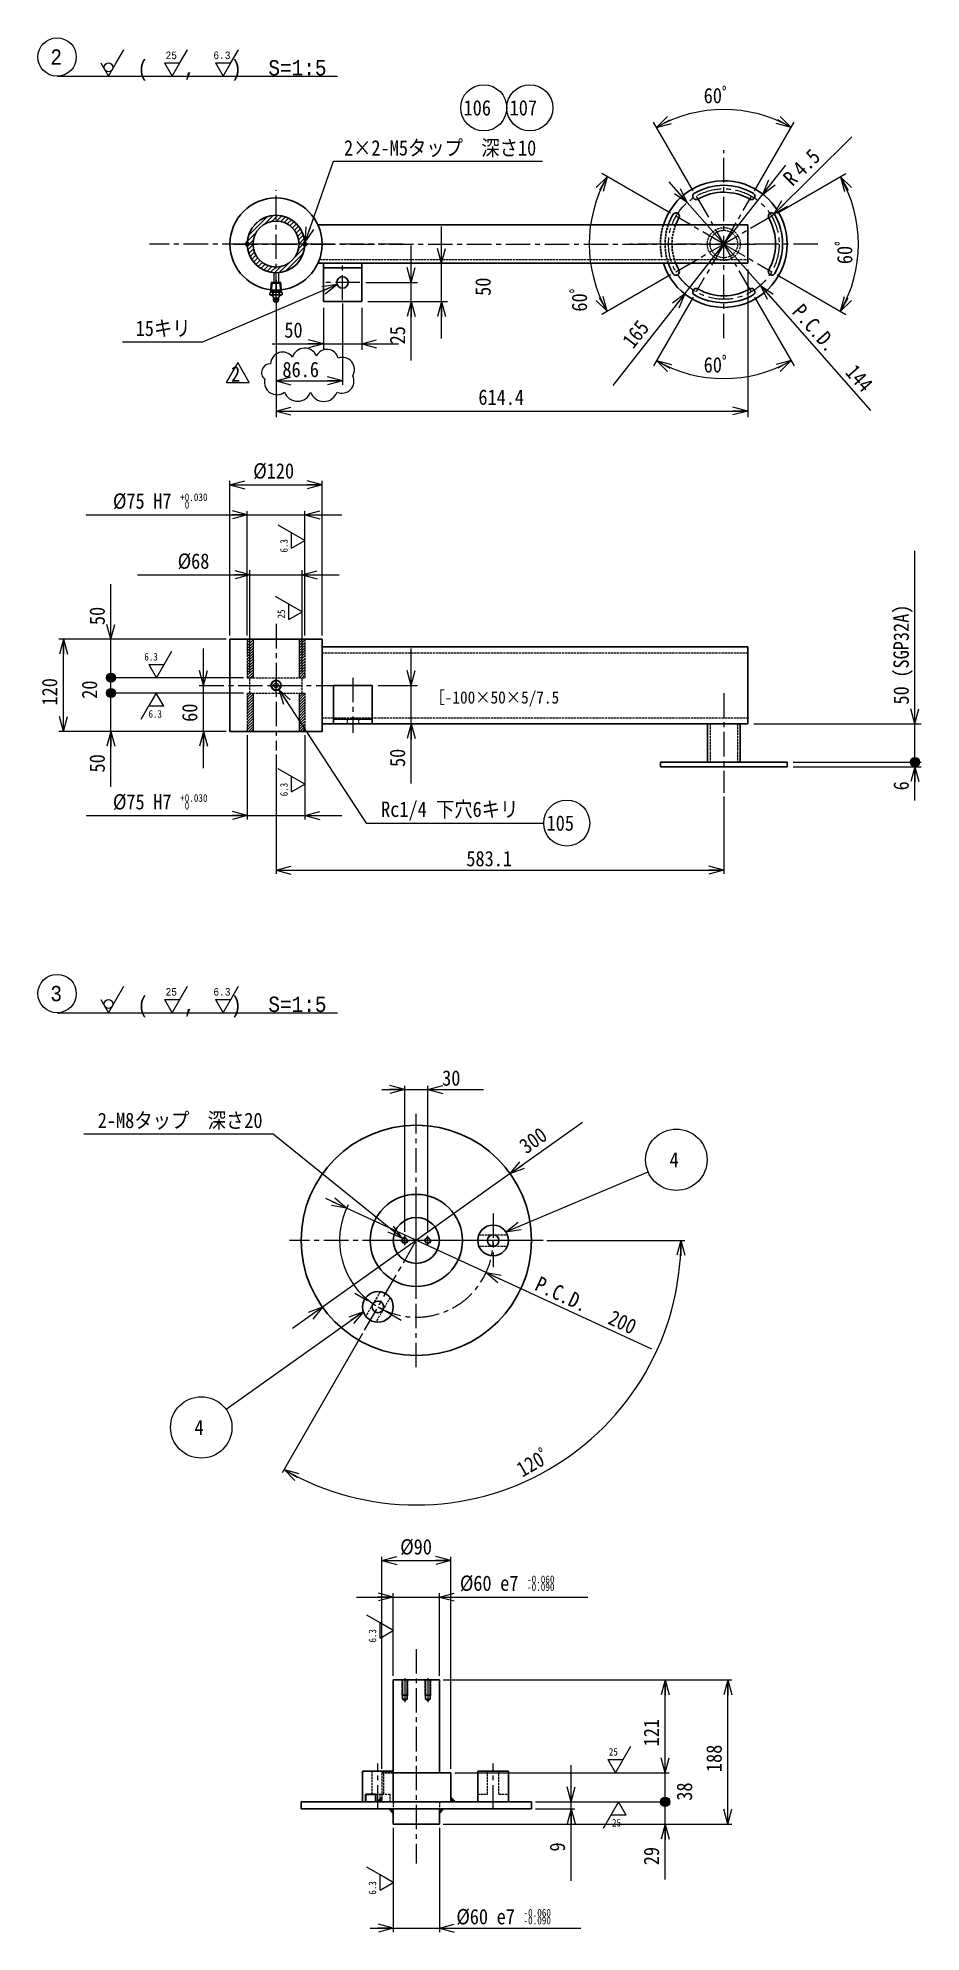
# Model space of a CAD drawing. Header units: millimetres. Extents: x 28 to 14464, y 24 to 7000.
# Drawn here: x 2061 to 3211, y 4533 to 7000 of the extents above; entities that cross this region are included whole.
import ezdxf

# ---------------------------------------------------------------- set-up
doc = ezdxf.new("R2010")
doc.units = ezdxf.units.MM
doc.linetypes.add('CENTER', pattern=[50.7, 31.8, -6.3, 6.3, -6.3])
doc.linetypes.add('DASHED', pattern=[4, 3, -1])
doc.layers.add('GR4_Layer1', color=7, linetype='Continuous')
doc.styles.add('FX_VECTOR', font='MONOTXT.SHX', dxfattribs={"bigfont": 'BIGFONT.SHX'})
doc.styles.add('ＭＳ 明朝', font='')
doc.styles.get('ＭＳ 明朝').set_extended_font_data('ＭＳ 明朝')
pattern_1 = [(-45, (0, 0), (0.58925565, 0.58925565), [])]
pattern_2 = [(45, (0, 0), (-0.58925565, 0.58925565), [])]
pattern_3 = [(45, (0, 0), (-1.76776695, 1.76776695), [])]

msp = doc.modelspace()

# ---------------------------------------------------------------- texts
at = {"layer": 'GR4_Layer1', "color": 6, "linetype": 'Continuous', "lineweight": 0, "width": 0.875}
for s, height, style, p in [('2', 20, 'FX_VECTOR', (2077.3, 6965.5)), ('(   ,   )', 20, 'FX_VECTOR', (2190.5, 6951)), ('25', 9.82, 'FX_VECTOR', (2227.3, 6972.8)), ('6.3', 9.82, 'FX_VECTOR', (2289.6, 6972.8)), ('S=1:5', 20, 'FX_VECTOR', (2361.2, 6951.5)), ('2×2-M5タップ\u3000深さ10', 20, 'ＭＳ 明朝', (2459.7, 6847.2)), ('15キリ', 20, 'ＭＳ 明朝', (2188.4, 6612.1)), ('50', 20, 'ＭＳ 明朝', (2382, 6609.9)), ('Rc1/4 下穴6キリ', 20, 'ＭＳ 明朝', (2508, 5985.6)), ('3', 20, 'FX_VECTOR', (2077.3, 5745.5)), ('(   ,   )', 20, 'FX_VECTOR', (2190.5, 5731)), ('25', 9.82, 'FX_VECTOR', (2227.3, 5752.8)), ('6.3', 9.82, 'FX_VECTOR', (2289.6, 5752.8)), ('S=1:5', 20, 'FX_VECTOR', (2361.2, 5731.5)), ('30', 20, 'ＭＳ 明朝', (2587.5, 5635.5)), ('2-M8タップ\u3000深さ20', 20, 'ＭＳ 明朝', (2139, 5580.3))]:
    msp.add_text(s, height=height, dxfattribs=dict(at, style=style)).set_placement(p)
at = {"layer": 'GR4_Layer1', "color": 6, "linetype": 'Continuous', "lineweight": 0, "style": 'ＭＳ 明朝', "width": 0.875}
for s, height, rotation, p in [('60ﾟ', 20, 360, (2928.1, 6915.3)), ('106', 20, 0, (2615.4, 6899.4)), ('107', 20, 0, (2675.4, 6899.4)), ('4.5', 20, 44.7491, (3056.2, 6818.4)), ('R', 20, 44.7491, (3043.8, 6806.1)), ('60ﾟ', 20, 90, (3121.7, 6705.7)), ('50', 20, 90, (2650.7, 6664.4)), ('60ﾟ', 20, 90, (2776.2, 6643.9)), ('P.C.D.', 20, 311.3576, (3042.1, 6642.7)), ('25', 20, 90, (2539.3, 6601.2)), ('165', 20, 51.9089, (2836.3, 6594.4)), ('2', 20, 0, (2312.6, 6552.6)), ('86.6', 20, 0, (2379.5, 6558.5)), ('60ﾟ', 20, 359.9999, (2928.1, 6564.6)), ('144', 20, 311.3576, (3111.5, 6563.9)), ('614.4', 20, 0, (2634.7, 6522.4)), ('%%c', 20, 0, (2341.5, 6426.4)), ('120', 20, 0, (2359, 6426.4)), ('%%c', 20, 0, (2158.8, 6387.1)), ('75', 20, 0, (2176.3, 6387.1)), ('H7', 20, 0, (2211.3, 6387.1)), ('+0.030', 10, 0, (2246.3, 6397.1)), (' 0', 10, 0, (2246.3, 6387.1)), ('6.3', 9.82, 90, (2386.4, 6330)), ('%%c', 20, 360, (2243.1, 6308.9)), ('68', 20, 360, (2260.6, 6308.9)), ('50', 20, 90, (2148.2, 6235.5)), ('25', 9.82, 90, (2382.9, 6244.1)), ('(SGP32A)', 20, 90, (3195.2, 6167)), ('6.3', 9.82, 0, (2199.7, 6189.3)), ('120', 20, 90, (2086.3, 6130.7)), ('20', 20, 90, (2138.2, 6139.5)), ('50', 20, 90, (3195.2, 6132)), ('6.3', 9.82, 0, (2205.1, 6114.9)), ('60', 20, 90, (2268.7, 6109.5)), ('50', 20, 90, (2539.3, 6050.6)), ('50', 20, 90, (2148.2, 6043.5)), ('6.3', 9.82, 90, (2386.4, 6012.5)), ('6', 20, 90, (3195.2, 6020.2)), ('%%c', 20, 0, (2158.8, 5995.3)), ('75', 20, 0, (2176.3, 5995.3)), ('H7', 20, 0, (2211.3, 5995.3)), ('+0.030', 10, 0, (2246.3, 6005.3)), (' 0', 10, 0, (2246.3, 5995.3)), ('105', 20, 0, (2723.5, 5967.6)), ('583.1', 20, 0, (2619, 5921.3)), ('300', 20, 35.4401, (2697.2, 5545.8)), ('4', 20, 0, (2883.7, 5529)), ('P.C.D.', 20, 335.2164, (2706.7, 5369.9)), ('200', 20, 335.2164, (2802, 5325.9)), ('4', 20, 0, (2265.1, 5180.3)), ('120ﾟ', 20, 30, (2691.9, 5124.9)), ('%%c', 20, 0, (2532.9, 5024.8)), ('90', 20, 0, (2550.4, 5024.8)), ('%%c', 20, 0, (2610.6, 4977.4)), ('60', 20, 0, (2628.1, 4977.4)), ('e7', 20, 0, (2663.1, 4977.4)), ('-0.060', 10, 0, (2698.1, 4987.4)), ('-0.090', 10, 0, (2698.1, 4977.4)), ('6.3', 9.82, 90, (2501.6, 4910.1)), ('121', 20, 90, (2870, 4774.8)), ('25', 9.82, 0, (2804.6, 4762.8)), ('188', 20, 90, (2951.6, 4741.3)), ('38', 20, 90, (2913, 4704)), ('25', 9.82, 0, (2808.7, 4670.4)), ('9', 20, 90, (2747.5, 4637.8)), ('29', 20, 90, (2870, 4620)), ('6.3', 9.82, 90, (2501.6, 4581.7)), ('%%c', 20, 0, (2606, 4543)), ('60', 20, 0, (2623.5, 4543)), ('e7', 20, 0, (2658.5, 4543)), ('-0.060', 10, 0, (2693.5, 4553)), ('-0.090', 10, 0, (2693.5, 4543))]:
    msp.add_text(s, height=height, rotation=rotation, dxfattribs=at).set_placement(p)
at = {"layer": 'GR4_Layer1', "color": 6, "linetype": 'Continuous', "lineweight": 20, "style": 'ＭＳ 明朝', "width": 0.912967}
msp.add_text('［-100×50×5/7.5', height=15.996, dxfattribs=at).set_placement((2571, 6133.3))

# ---------------------------------------------------------------- blocks, each defined once
blk = doc.blocks.new('BLKF026')
at = {"layer": 'GR4_Layer1', "color": 3, "linetype": 'Continuous', "lineweight": 25}
for p, q in [((3036.8, 6057), (2871.8, 6057)), ((2871.8, 6057), (2871.8, 6051)), ((2871.8, 6051), (3036.8, 6051)), ((3036.8, 6051), (3036.8, 6057))]:
    blk.add_line(p, q, dxfattribs=at)
blk = doc.blocks.new('BLKF027')
at = {"layer": 'GR4_Layer1', "color": 7, "linetype": 'CENTER', "lineweight": 13}
for p, q in [((2532.9, 5433.9), (2544.9, 5433.9)), ((2538.9, 5427.9), (2538.9, 5439.9))]:
    blk.add_line(p, q, dxfattribs=at)
at = {"layer": 'GR4_Layer1', "color": 3, "linetype": 'Continuous', "lineweight": 25}
blk.add_circle((2538.9, 5433.9), 3.2, dxfattribs=at)
at = {"layer": 'GR4_Layer1', "color": 7, "linetype": 'DASHED', "lineweight": 13}
blk.add_arc((2538.9, 5433.9), 4, 80, 350, dxfattribs=at)
blk = doc.blocks.new('BLKF028')
at = {"layer": 'GR4_Layer1', "color": 7, "linetype": 'CENTER', "lineweight": 13}
for p, q in [((2574.9, 5433.9), (2562.9, 5433.9)), ((2568.9, 5427.9), (2568.9, 5439.9))]:
    blk.add_line(p, q, dxfattribs=at)
at = {"layer": 'GR4_Layer1', "color": 3, "linetype": 'Continuous', "lineweight": 25}
blk.add_circle((2568.9, 5433.9), 3.2, dxfattribs=at)
at = {"layer": 'GR4_Layer1', "color": 7, "linetype": 'DASHED', "lineweight": 13}
blk.add_arc((2568.9, 5433.9), 4, 80, 350, dxfattribs=at)
blk = doc.blocks.new('BLKF029')
at = {"layer": 'GR4_Layer1', "color": 7, "linetype": 'DASHED', "lineweight": 13}
for p, q in [((2534.9, 4861.5), (2534.9, 4841.5)), ((2542.9, 4841.5), (2542.9, 4861.5)), ((2534.9, 4841.5), (2535.7, 4839.5)), ((2542.1, 4839.5), (2542.9, 4841.5))]:
    blk.add_line(p, q, dxfattribs=at)
at = {"layer": 'GR4_Layer1', "color": 3, "linetype": 'Continuous', "lineweight": 25}
for p, q in [((2535.7, 4861.5), (2535.7, 4836.5)), ((2542.1, 4836.5), (2542.1, 4861.5)), ((2534.9, 4841.5), (2542.9, 4841.5)), ((2535.7, 4836.5), (2538.9, 4834.5)), ((2535.7, 4836.5), (2542.1, 4836.5)), ((2538.9, 4834.5), (2542.1, 4836.5))]:
    blk.add_line(p, q, dxfattribs=at)
at = {"layer": 'GR4_Layer1', "color": 7, "linetype": 'CENTER', "lineweight": 13}
blk.add_line((2538.9, 4863.5), (2538.9, 4832.5), dxfattribs=at)
blk = doc.blocks.new('BLKF030')
at = {"layer": 'GR4_Layer1', "color": 7, "linetype": 'DASHED', "lineweight": 13}
for p, q in [((2564.9, 4861.5), (2564.9, 4841.5)), ((2572.9, 4841.5), (2572.9, 4861.5)), ((2564.9, 4841.5), (2565.7, 4839.5)), ((2572.1, 4839.5), (2572.9, 4841.5))]:
    blk.add_line(p, q, dxfattribs=at)
at = {"layer": 'GR4_Layer1', "color": 3, "linetype": 'Continuous', "lineweight": 25}
for p, q in [((2565.7, 4861.5), (2565.7, 4836.5)), ((2572.1, 4836.5), (2572.1, 4861.5)), ((2564.9, 4841.5), (2572.9, 4841.5)), ((2565.7, 4836.5), (2568.9, 4834.5)), ((2565.7, 4836.5), (2572.1, 4836.5)), ((2568.9, 4834.5), (2572.1, 4836.5))]:
    blk.add_line(p, q, dxfattribs=at)
at = {"layer": 'GR4_Layer1', "color": 7, "linetype": 'CENTER', "lineweight": 13}
blk.add_line((2568.9, 4863.5), (2568.9, 4832.5), dxfattribs=at)
blk = doc.blocks.new('BLKF031')
at = {"layer": 'GR4_Layer1', "color": 7, "linetype": 'CENTER', "lineweight": 13}
for p, q in [((2330, 6731.9), (2337.5, 6731.9)), ((2333.7, 6728.2), (2333.7, 6735.7))]:
    blk.add_line(p, q, dxfattribs=at)
at = {"layer": 'GR4_Layer1', "color": 3, "linetype": 'Continuous', "lineweight": 25}
blk.add_circle((2333.7, 6731.9), 2, dxfattribs=at)
at = {"layer": 'GR4_Layer1', "color": 7, "linetype": 'DASHED', "lineweight": 13}
blk.add_arc((2333.7, 6731.9), 2.5, 80, 350, dxfattribs=at)
blk = doc.blocks.new('BLKF032')
at = {"layer": 'GR4_Layer1', "color": 7, "linetype": 'CENTER', "lineweight": 13}
for p, q in [((2405, 6731.9), (2412.5, 6731.9)), ((2408.7, 6728.2), (2408.7, 6735.7))]:
    blk.add_line(p, q, dxfattribs=at)
at = {"layer": 'GR4_Layer1', "color": 3, "linetype": 'Continuous', "lineweight": 25}
blk.add_circle((2408.7, 6731.9), 2, dxfattribs=at)
at = {"layer": 'GR4_Layer1', "color": 7, "linetype": 'DASHED', "lineweight": 13}
blk.add_arc((2408.7, 6731.9), 2.5, 80, 350, dxfattribs=at)
blk = doc.blocks.new('FXTIP_ARROW_S')
at = {"color": 0, "linetype": 'Continuous', "lineweight": -2}
for q in [(-1, 0), (-0.97, 0.26), (-0.97, -0.26)]:
    blk.add_line((0, 0), q, dxfattribs=at)
blk = doc.blocks.new('BLKF055')
at = {"layer": 'GR4_Layer1', "color": 3, "linetype": 'Continuous', "lineweight": 25}
for p, q in [((2375.2, 6668.3), (2375.5, 6668.6)), ((2375.5, 6668.6), (2375.8, 6668.8)), ((2375.8, 6668.8), (2376.1, 6669)), ((2376.1, 6669), (2376.3, 6669.2)), ((2376.3, 6669.2), (2376.5, 6669.3)), ((2376.5, 6669.3), (2376.8, 6669.4)), ((2376.8, 6669.4), (2377, 6669.4)), ((2377, 6669.4), (2377.2, 6669.4)), ((2377.2, 6669.4), (2377.4, 6669.4)), ((2377.4, 6669.4), (2377.7, 6669.4)), ((2377.7, 6669.4), (2377.9, 6669.3)), ((2377.9, 6669.3), (2378.1, 6669.2)), ((2378.1, 6669.2), (2378.3, 6669.1)), ((2378.3, 6669.1), (2378.6, 6669)), ((2378.6, 6669), (2378.8, 6668.8)), ((2378.8, 6668.8), (2379.1, 6668.6)), ((2379.1, 6668.6), (2379.3, 6668.3))]:
    blk.add_line(p, q, dxfattribs=at)
blk = doc.blocks.new('BLKF056')
at = {"layer": 'GR4_Layer1', "color": 3, "linetype": 'Continuous', "lineweight": 25}
for p, q in [((2363.1, 6668.3), (2363.4, 6668.6)), ((2363.4, 6668.6), (2363.7, 6668.8)), ((2363.7, 6668.8), (2364, 6669)), ((2364, 6669), (2364.2, 6669.2)), ((2364.2, 6669.2), (2364.4, 6669.3)), ((2364.4, 6669.3), (2364.7, 6669.4)), ((2364.7, 6669.4), (2364.9, 6669.4)), ((2364.9, 6669.4), (2365.1, 6669.4)), ((2365.1, 6669.4), (2365.3, 6669.4)), ((2365.3, 6669.4), (2365.5, 6669.4)), ((2365.5, 6669.4), (2365.8, 6669.3)), ((2365.8, 6669.3), (2366, 6669.2)), ((2366, 6669.2), (2366.2, 6669.1)), ((2366.2, 6669.1), (2366.4, 6669)), ((2366.4, 6669), (2366.7, 6668.8)), ((2366.7, 6668.8), (2366.9, 6668.6)), ((2366.9, 6668.6), (2367.2, 6668.3))]:
    blk.add_line(p, q, dxfattribs=at)
blk = doc.blocks.new('BLKF057')
at = {"layer": 'GR4_Layer1', "color": 3, "linetype": 'Continuous', "lineweight": 25}
for p, q in [((2367.2, 6668.3), (2367.6, 6668.6)), ((2367.6, 6668.6), (2368.1, 6668.8)), ((2368.1, 6668.8), (2368.6, 6669)), ((2368.6, 6669), (2369.1, 6669.1)), ((2369.1, 6669.1), (2369.7, 6669.3)), ((2369.7, 6669.3), (2370.2, 6669.4)), ((2370.2, 6669.4), (2370.8, 6669.4)), ((2370.8, 6669.4), (2371.4, 6669.4)), ((2371.4, 6669.4), (2371.9, 6669.4)), ((2371.9, 6669.4), (2372.5, 6669.3)), ((2372.5, 6669.3), (2373.1, 6669.2)), ((2373.1, 6669.2), (2373.7, 6669)), ((2373.7, 6669), (2374.2, 6668.8)), ((2374.2, 6668.8), (2374.7, 6668.6)), ((2374.7, 6668.6), (2375.2, 6668.3))]:
    blk.add_line(p, q, dxfattribs=at)
blk = doc.blocks.new('BLKF058')
at = {"layer": 'GR4_Layer1', "color": 3, "linetype": 'Continuous', "lineweight": 25}
for p, q in [((2375.8, 6665.8), (2375.2, 6665.9)), ((2376.3, 6665.8), (2375.8, 6665.8)), ((2376.8, 6665.7), (2376.3, 6665.8)), ((2377.3, 6665.7), (2376.8, 6665.7)), ((2377.8, 6665.7), (2377.3, 6665.7)), ((2378.3, 6665.8), (2377.8, 6665.7)), ((2378.8, 6665.8), (2378.3, 6665.8)), ((2379.3, 6665.9), (2378.8, 6665.8))]:
    blk.add_line(p, q, dxfattribs=at)
blk = doc.blocks.new('BLKF059')
at = {"layer": 'GR4_Layer1', "color": 3, "linetype": 'Continuous', "lineweight": 25}
for p, q in [((2368.2, 6665.8), (2367.2, 6665.9)), ((2369.2, 6665.8), (2368.2, 6665.8)), ((2370.2, 6665.7), (2369.2, 6665.8)), ((2371.2, 6665.7), (2370.2, 6665.7)), ((2372.2, 6665.7), (2371.2, 6665.7)), ((2373.2, 6665.8), (2372.2, 6665.7)), ((2374.2, 6665.8), (2373.2, 6665.8)), ((2375.2, 6665.9), (2374.2, 6665.8))]:
    blk.add_line(p, q, dxfattribs=at)
blk = doc.blocks.new('BLKF060')
at = {"layer": 'GR4_Layer1', "color": 3, "linetype": 'Continuous', "lineweight": 25}
for p, q in [((2363.6, 6665.8), (2363.1, 6665.9)), ((2364.1, 6665.8), (2363.6, 6665.8)), ((2364.6, 6665.7), (2364.1, 6665.8)), ((2365.1, 6665.7), (2364.6, 6665.7)), ((2365.7, 6665.7), (2365.1, 6665.7)), ((2366.2, 6665.8), (2365.7, 6665.7)), ((2366.7, 6665.8), (2366.2, 6665.8)), ((2367.2, 6665.9), (2366.7, 6665.8))]:
    blk.add_line(p, q, dxfattribs=at)
blk = doc.blocks.new('BLKF054')
at = {"layer": 'GR4_Layer1', "color": 3, "linetype": 'Continuous', "lineweight": 25}
for p, q in [((2364.4, 6669.7), (2363.1, 6668.3)), ((2363.1, 6665.9), (2363.1, 6668.3)), ((2364.8, 6680.8), (2364.4, 6669.7)), ((2365.3, 6670.7), (2364.4, 6669.7)), ((2378, 6669.7), (2364.4, 6669.7)), ((2377.9, 6670.7), (2364.5, 6670.7)), ((2365.7, 6681.7), (2364.8, 6680.8)), ((2377.6, 6680.8), (2364.8, 6680.8)), ((2365.7, 6681.7), (2365.3, 6670.7)), ((2376.7, 6681.7), (2365.7, 6681.7)), ((2367.2, 6665.9), (2367.2, 6668.3)), ((2375.2, 6665.9), (2375.2, 6668.3)), ((2377.6, 6680.8), (2376.7, 6681.7)), ((2376.7, 6681.7), (2377.1, 6670.7)), ((2377.1, 6670.7), (2378, 6669.7)), ((2378, 6669.7), (2377.6, 6680.8)), ((2379.3, 6668.3), (2378, 6669.7)), ((2379.3, 6665.9), (2379.3, 6668.3)), ((2374.5, 6660.9), (2367.9, 6660.9)), ((2367.9, 6660.9), (2367.9, 6659.4)), ((2367.9, 6659.4), (2368.8, 6656.7)), ((2374.5, 6659.4), (2367.9, 6659.4)), ((2374.2, 6661.2), (2368.2, 6661.2)), ((2373.6, 6656.7), (2368.8, 6656.7)), ((2373.6, 6656.7), (2374.5, 6659.4)), ((2374.5, 6659.4), (2374.5, 6660.9))]:
    blk.add_line(p, q, dxfattribs=at)
at = {"layer": 'GR4_Layer1', "color": 7, "linetype": 'CENTER', "lineweight": 13}
blk.add_line((2371.2, 6655.6), (2371.2, 6682.3), dxfattribs=at)
at = {"layer": 'GR4_Layer1', "color": 3, "linetype": 'Continuous', "lineweight": 25}
for centre, radius, start, end in [((2362.5, 6659.9), 6, 11.756, 84.3449), ((2379.9, 6659.9), 6, 97.268, 168.244), ((2379.9, 6659.9), 6, 95.6563, 96.7496), ((2368.2, 6660.9), 0.3, 90, 180), ((2371.2, 6656.7), 0.4, 180, 0), ((2374.2, 6660.9), 0.3, 0, 90)]:
    blk.add_arc(centre, radius, start, end, dxfattribs=at)
for name in ['BLKF056', 'BLKF060', 'BLKF057', 'BLKF059', 'BLKF055', 'BLKF058']:
    blk.add_blockref(name, (0, 0), dxfattribs=at)
blk = doc.blocks.new('BLKF061')
at = {"layer": 'GR4_Layer1', "color": 7, "linetype": 'Continuous', "lineweight": 13}
for p, q in [((2364.8, 6681.7), (2364.5, 6671.9)), ((2377.6, 6681.7), (2364.8, 6681.7)), ((2377.9, 6671.9), (2377.6, 6681.7))]:
    blk.add_line(p, q, dxfattribs=at)
at = {"layer": 'GR4_Layer1', "color": 3, "linetype": 'Continuous', "lineweight": 25}
blk.add_line((2364.5, 6671.9), (2377.9, 6671.9), dxfattribs=at)
at = {"layer": 'GR4_Layer1', "color": 7, "linetype": 'DASHED', "lineweight": 13}
for p, q in [((2365.7, 6681.7), (2365.4, 6671.9)), ((2376.7, 6681.7), (2377, 6671.9))]:
    blk.add_line(p, q, dxfattribs=at)
at = {"layer": 'GR4_Layer1', "color": 7, "linetype": 'CENTER', "lineweight": 13}
blk.add_line((2371.2, 6684.9), (2371.2, 6668.7), dxfattribs=at)
blk = doc.blocks.new('BLKF062')
at = {"layer": 'GR4_Layer1', "color": 7, "linetype": 'CENTER', "lineweight": 13}
for p, q in [((2361.3, 6157), (2381.1, 6157)), ((2371.2, 6147.1), (2371.2, 6166.9))]:
    blk.add_line(p, q, dxfattribs=at)
at = {"layer": 'GR4_Layer1', "color": 3, "linetype": 'Continuous', "lineweight": 25}
blk.add_circle((2371.2, 6157), 6.58, dxfattribs=at)
at = {"layer": 'GR4_Layer1', "color": 7, "linetype": 'DASHED', "lineweight": 13}
blk.add_arc((2371.2, 6157), 5.72, 80, 350, dxfattribs=at)
blk = doc.blocks.new('BLKF063')
at = {"layer": 'GR4_Layer1', "color": 7, "linetype": 'CENTER', "lineweight": 13}
for p, q in [((2653.9, 5468.9), (2653.9, 5398.9)), ((2688.9, 5433.9), (2618.9, 5433.9))]:
    blk.add_line(p, q, dxfattribs=at)
at = {"layer": 'GR4_Layer1', "color": 7, "linetype": 'DASHED', "lineweight": 13}
for p, q in [((2635.4, 5441.4), (2672.5, 5441.4)), ((2635.4, 5426.4), (2672.5, 5426.4))]:
    blk.add_line(p, q, dxfattribs=at)
at = {"layer": 'GR4_Layer1', "color": 3, "linetype": 'Continuous', "lineweight": 25}
for radius in [20, 7.5]:
    blk.add_circle((2653.9, 5433.9), radius, dxfattribs=at)
blk = doc.blocks.new('BLKF065')
at = {"layer": 'GR4_Layer1', "color": 3, "linetype": 'Continuous', "lineweight": 25}
for p, q in [((2446.2, 6157), (2446.2, 6107)), ((2496.2, 6157), (2446.2, 6157)), ((2496.2, 6107), (2496.2, 6157)), ((2446.2, 6113), (2496.2, 6113)), ((2446.2, 6107), (2496.2, 6107))]:
    blk.add_line(p, q, dxfattribs=at)
blk = doc.blocks.new('BLKF064')
at = {"layer": 'GR4_Layer1', "color": 7, "linetype": 'CENTER', "lineweight": 13}
blk.add_line((2471.2, 6167), (2471.2, 6095), dxfattribs=at)
at = {"layer": 'GR4_Layer1', "color": 7, "linetype": 'DASHED', "lineweight": 13}
for p, q in [((2463.7, 6113), (2463.7, 6107)), ((2478.7, 6113), (2478.7, 6107))]:
    blk.add_line(p, q, dxfattribs=at)
at = {"layer": 'GR4_Layer1', "color": 3, "linetype": 'Continuous', "lineweight": 25}
blk.add_blockref('BLKF065', (0, 0), dxfattribs=at)
blk = doc.blocks.new('BLKF067')
at = {"layer": 'GR4_Layer1', "color": 3, "linetype": 'Continuous', "lineweight": 25}
for p, q in [((2482.8, 6706.9), (2432.8, 6706.9)), ((2432.8, 6706.9), (2432.8, 6656.9)), ((2482.8, 6700.9), (2432.8, 6700.9)), ((2482.8, 6656.9), (2482.8, 6706.9)), ((2432.8, 6656.9), (2482.8, 6656.9))]:
    blk.add_line(p, q, dxfattribs=at)
blk = doc.blocks.new('BLKF066')
at = {"layer": 'GR4_Layer1', "color": 7, "linetype": 'CENTER', "lineweight": 13}
for p, q in [((2457.8, 6659.4), (2457.8, 6704.4)), ((2480.3, 6681.9), (2435.3, 6681.9))]:
    blk.add_line(p, q, dxfattribs=at)
at = {"layer": 'GR4_Layer1', "color": 3, "linetype": 'Continuous', "lineweight": 25}
blk.add_circle((2457.8, 6681.9), 7.5, dxfattribs=at)
blk.add_blockref('BLKF067', (0, 0), dxfattribs=at)
blk = doc.blocks.new('BLKF068')
at = {"layer": 'GR4_Layer1', "color": 3, "linetype": 'Continuous', "lineweight": 25}
for p, q in [((2673.9, 4742.5), (2633.9, 4742.5)), ((2633.9, 4742.5), (2633.9, 4702.5)), ((2673.9, 4702.5), (2673.9, 4742.5)), ((2633.9, 4702.5), (2673.9, 4702.5))]:
    blk.add_line(p, q, dxfattribs=at)
at = {"layer": 'GR4_Layer1', "color": 7, "linetype": 'DASHED', "lineweight": 13}
for p, q in [((2646.4, 4712.5), (2646.4, 4742.5)), ((2661.4, 4712.5), (2661.4, 4742.5)), ((2633.9, 4712.5), (2646.4, 4712.5)), ((2661.4, 4712.5), (2673.9, 4712.5))]:
    blk.add_line(p, q, dxfattribs=at)
at = {"layer": 'GR4_Layer1', "color": 7, "linetype": 'CENTER', "lineweight": 13}
blk.add_line((2653.9, 4692.5), (2653.9, 4752.5), dxfattribs=at)
blk = doc.blocks.new('BLKF069')
at = {"layer": 'GR4_Layer1', "color": 7, "linetype": 'CENTER', "lineweight": 13}
for p, q in [((2486.4, 5317), (2553.9, 5433.9)), ((2534.2, 5329.8), (2473.6, 5364.8))]:
    blk.add_line(p, q, dxfattribs=at)
at = {"layer": 'GR4_Layer1', "color": 7, "linetype": 'DASHED', "lineweight": 13}
for p, q in [((2506.7, 5367.1), (2488.1, 5335)), ((2519.7, 5359.6), (2501.1, 5327.5))]:
    blk.add_line(p, q, dxfattribs=at)
at = {"layer": 'GR4_Layer1', "color": 3, "linetype": 'Continuous', "lineweight": 25}
for radius in [20, 7.5]:
    blk.add_circle((2503.9, 5347.3), radius, dxfattribs=at)
blk = doc.blocks.new('BLKF070')
at = {"layer": 'GR4_Layer1', "color": 3, "linetype": 'Continuous', "lineweight": 25}
for p, q in [((2523.9, 4742.5), (2483.9, 4742.5)), ((2483.9, 4742.5), (2483.9, 4702.5)), ((2523.9, 4702.5), (2523.9, 4742.5)), ((2483.9, 4702.5), (2523.9, 4702.5))]:
    blk.add_line(p, q, dxfattribs=at)
at = {"layer": 'GR4_Layer1', "color": 7, "linetype": 'DASHED', "lineweight": 13}
for p, q in [((2496.4, 4712.5), (2496.4, 4742.5)), ((2511.4, 4712.5), (2511.4, 4742.5)), ((2501.1, 4712.5), (2519.7, 4712.5)), ((2506.7, 4702.5), (2506.7, 4712.5)), ((2519.7, 4702.5), (2519.7, 4712.5))]:
    blk.add_line(p, q, dxfattribs=at)
at = {"layer": 'GR4_Layer1', "color": 7, "linetype": 'CENTER', "lineweight": 13}
blk.add_line((2503.9, 4692.5), (2503.9, 4752.5), dxfattribs=at)
at = {"layer": 'GR4_Layer1', "color": 3, "linetype": 'Continuous', "lineweight": 35}
for p, q in [((2488.1, 4712.5), (2501.1, 4712.5)), ((2488.1, 4702.5), (2488.1, 4712.5)), ((2501.1, 4702.5), (2501.1, 4712.5))]:
    blk.add_line(p, q, dxfattribs=at)
blk = doc.blocks.new('FXTIP_ARROW_E')
at = {"color": 0, "linetype": 'Continuous', "lineweight": -2}
for q in [(-1, 0), (-0.97, 0.26), (-0.97, -0.26)]:
    blk.add_line((0, 0), q, dxfattribs=at)
blk = doc.blocks.new('FXTIP_BLACKDOT_S')
at = {"color": 0, "linetype": 'Continuous', "lineweight": -2}
blk.add_line((0, 0), (-1, 0), dxfattribs=at)
blk.add_lwpolyline([(-0.15, 0, 0.3, 0.3, 1), (0.15, 0, 0.3, 0.3, 1)], format="xyseb", close=True, dxfattribs=at)
blk.add_circle((0, 0), 0.3, dxfattribs=at)
blk = doc.blocks.new('FXTIP_BLACKDOT_E')
at = {"color": 0, "linetype": 'Continuous', "lineweight": -2}
blk.add_line((0, 0), (-1, 0), dxfattribs=at)
blk.add_lwpolyline([(-0.15, 0, 0.3, 0.3, 1), (0.15, 0, 0.3, 0.3, 1)], format="xyseb", close=True, dxfattribs=at)
blk.add_circle((0, 0), 0.3, dxfattribs=at)
blk = doc.blocks.new('BLKF071')
at = {"layer": 'GR4_Layer1', "color": 3, "linetype": 'Continuous', "lineweight": 25}
for centre, radius, start, end in [((3016.7, 6768), 4.5, 26.7941, 212.833), ((2954.3, 6731.9), 67.5, 330, 29.8113), ((2954.3, 6731.9), 76.5, 330, 30), ((3016.7, 6695.9), 4.5, 150, 330)]:
    blk.add_arc(centre, radius, start, end, dxfattribs=at)
blk = doc.blocks.new('BLKF072')
at = {"layer": 'GR4_Layer1', "color": 3, "linetype": 'Continuous', "lineweight": 25}
for centre, radius, start, end in [((2918.3, 6794.3), 4.5, 116.7941, 302.833), ((2954.3, 6731.9), 76.5, 60, 120), ((2954.3, 6731.9), 67.5, 60, 119.8113), ((2990.4, 6794.3), 4.5, 240, 60)]:
    blk.add_arc(centre, radius, start, end, dxfattribs=at)
blk = doc.blocks.new('BLKF073')
at = {"layer": 'GR4_Layer1', "color": 3, "linetype": 'Continuous', "lineweight": 25}
for centre, radius, start, end in [((2954.3, 6731.9), 76.5, 150, 160.9313), ((2892, 6768), 4.5, 327.167, 153.2059), ((2954.3, 6731.9), 67.5, 150.1887, 158.2692), ((2954.3, 6731.9), 76.5, 199.0687, 210), ((2892, 6695.9), 4.5, 210, 30), ((2954.3, 6731.9), 67.5, 201.7308, 210)]:
    blk.add_arc(centre, radius, start, end, dxfattribs=at)
at = {"layer": 'GR4_Layer1', "color": 7, "linetype": 'DASHED', "lineweight": 25}
for radius, start, end in [(76.5, 160.9313, 199.0687), (67.5, 158.2692, 201.7308)]:
    blk.add_arc((2954.3, 6731.9), radius, start, end, dxfattribs=at)
blk = doc.blocks.new('BLKF074')
at = {"layer": 'GR4_Layer1', "color": 3, "linetype": 'Continuous', "lineweight": 25}
for centre, radius, start, end in [((2918.3, 6669.6), 4.5, 57.167, 243.2059), ((2954.3, 6731.9), 76.5, 240, 300), ((2954.3, 6731.9), 67.5, 240.1887, 300), ((2990.4, 6669.6), 4.5, 300, 120)]:
    blk.add_arc(centre, radius, start, end, dxfattribs=at)
blk = doc.blocks.new('BLKF108')
at = {"layer": 'GR4_Layer1', "color": 7, "linetype": 'Continuous', "lineweight": 13}
for centre, radius, start, end in [((2379.9, 6575.1), 16, 37.0068, 176.9749), ((2408.4, 6579.7), 16.6, 22.463, 162.4311), ((2437.5, 6579.5), 15.2, 14.6767, 154.6448), ((2363.8, 6564.5), 11.5, 89.7911, 229.7592), ((2457.5, 6568.4), 15.9, 329.2336, 109.2016), ((2372.4, 6552), 16.4, 167.0129, 306.9809), ((2457, 6553.3), 15.7, 246.1107, 26.0787), ((2399.2, 6545.1), 18, 200.016, 339.984), ((2433.4, 6545.2), 18.4, 200.016, 339.984)]:
    blk.add_arc(centre, radius, start, end, dxfattribs=at)

# ---------------------------------------------------------------- hatches: boundary and pattern name
at = {"layer": 'GR4_Layer1', "linetype": 'Continuous', "lineweight": 13}
h = msp.add_hatch(dxfattribs=at)
h.set_pattern_fill('_USER', scale=4.166667, angle=45, style=0, pattern_type=0)
h.set_pattern_definition([(45, (0, 0), (-2.9462783, 2.9462783), [])])
edge = h.paths.add_edge_path()
edge.add_arc((2371.2, 6731.9), 37.5, 0, 360)
edge = h.paths.add_edge_path()
edge.add_arc((2371.2, 6731.9), 30, 0, 360)
h = msp.add_hatch(dxfattribs=at)
h.set_pattern_fill('_USER', scale=2.5, angle=45, style=0, pattern_type=0)
h.set_pattern_definition(pattern_3)
h.paths.add_polyline_path([(2333.7, 6217), (2333.7, 6167), (2341.2, 6167), (2341.2, 6217)])
h = msp.add_hatch(dxfattribs=at)
h.set_pattern_fill('_USER', scale=2.5, angle=45, style=0, pattern_type=0)
h.set_pattern_definition(pattern_3)
h.paths.add_polyline_path([(2408.7, 6217), (2408.7, 6167), (2401.2, 6167), (2401.2, 6217)])
h = msp.add_hatch(dxfattribs=at)
h.set_pattern_fill('_USER', scale=2.5, angle=45, style=0, pattern_type=0)
h.set_pattern_definition(pattern_3)
h.paths.add_polyline_path([(2333.7, 6097), (2333.7, 6147), (2341.2, 6147), (2341.2, 6097)])
h = msp.add_hatch(dxfattribs=at)
h.set_pattern_fill('_USER', scale=2.5, angle=45, style=0, pattern_type=0)
h.set_pattern_definition(pattern_3)
h.paths.add_polyline_path([(2408.7, 6097), (2408.7, 6147), (2401.2, 6147), (2401.2, 6097)])
at = {"layer": 'GR4_Layer1', "linetype": 'Continuous', "lineweight": 20}
h = msp.add_hatch(dxfattribs=at)
h.set_pattern_fill('_USER', color=6, scale=0.833333, angle=45, style=0, pattern_type=0)
h.set_pattern_definition(pattern_2)
h.paths.add_polyline_path([(2508.9, 4708.5), (2502.9, 4702.5), (2508.9, 4702.5)])
h = msp.add_hatch(dxfattribs=at)
h.set_pattern_fill('_USER', color=6, scale=0.833333, angle=-45, style=0, pattern_type=0)
h.set_pattern_definition(pattern_1)
h.paths.add_polyline_path([(2523.9, 4693.5), (2523.9, 4687.5), (2517.9, 4693.5)])
h = msp.add_hatch(dxfattribs=at)
h.set_pattern_fill('_USER', color=6, scale=0.833333, angle=-45, style=0, pattern_type=0)
h.set_pattern_definition(pattern_1)
h.paths.add_polyline_path([(2583.9, 4693.5), (2583.9, 4687.5), (2589.9, 4693.5)])
h = msp.add_hatch(dxfattribs=at)
h.set_pattern_fill('_USER', color=6, scale=0.833333, angle=45, style=0, pattern_type=0)
h.set_pattern_definition(pattern_2)
h.paths.add_polyline_path([(2598.9, 4708.5), (2604.9, 4702.5), (2598.9, 4702.5)])

# ---------------------------------------------------------------- linework, layer by layer
at = {"layer": 'GR4_Layer1', "color": 7, "linetype": 'Continuous', "lineweight": 13}
for p, q in [((2163, 6967.8), (2173, 6985.1)), ((2245.9, 6967.8), (2255.9, 6985.1)), ((2312.5, 6967.8), (2322.5, 6985.1)), ((2143, 6967.8), (2153, 6950.5)), ((2153, 6950.5), (2163, 6967.8)), ((2225.9, 6967.8), (2235.9, 6950.5)), ((2225.9, 6967.8), (2245.9, 6967.8)), ((2235.9, 6950.5), (2245.9, 6967.8)), ((2292.5, 6967.8), (2302.5, 6950.5)), ((2292.5, 6967.8), (2312.5, 6967.8)), ((2302.5, 6950.5), (2312.5, 6967.8)), ((2086.1, 6950.5), (2451.4, 6950.5)), ((2914.3, 6801.3), (2862.7, 6890.7)), ((2994.4, 6801.3), (3046, 6890.7)), ((3019.9, 6771.1), (3121.2, 6871.5)), ((2409.1, 6734.4), (2446.1, 6839.9)), ((2446.1, 6839.9), (2718.3, 6839.9)), ((2885, 6772), (2795.6, 6823.6)), ((2906.8, 6786), (2883, 6813)), ((3005.2, 6796.9), (3034.9, 6834.7)), ((3023.7, 6772), (3113.1, 6823.6)), ((2903.5, 6667), (3005.2, 6796.9)), ((3001.9, 6677.9), (2906.8, 6786)), ((3019.9, 6771.1), (3016.7, 6768)), ((2586.7, 6706.9), (2586.7, 6754.9)), ((2547.3, 6681.9), (2547.3, 6729.9)), ((2368.2, 6694.6), (2368.2, 6681.7)), ((2374.2, 6694.6), (2374.2, 6681.7)), ((2586.7, 6656.9), (2586.7, 6706.9)), ((2885, 6691.9), (2795.6, 6640.3)), ((2985.6, 6698.9), (2985.6, 6506.4)), ((3023.7, 6691.9), (3113.1, 6640.3)), ((2450.9, 6679), (2275.6, 6604.1)), ((2488.3, 6681.9), (2555.3, 6681.9)), ((2547.3, 6656.9), (2547.3, 6681.9)), ((2903.5, 6667), (2809.9, 6547.6)), ((2914.3, 6662.6), (2862.7, 6573.2)), ((2994.4, 6662.6), (3046, 6573.2)), ((3001.9, 6677.9), (3145.2, 6515.1)), ((2371.2, 6656.9), (2371.2, 6548.5)), ((2371.2, 6653.9), (2371.2, 6506.4)), ((2432.8, 6648.9), (2432.8, 6593.9)), ((2457.8, 6654.4), (2457.8, 6548.5)), ((2482.8, 6648.9), (2482.8, 6593.9)), ((2490.8, 6656.9), (2555.3, 6656.9)), ((2490.8, 6656.9), (2594.7, 6656.9)), ((2547.3, 6580.4), (2547.3, 6656.9)), ((2586.7, 6608.9), (2586.7, 6656.9)), ((2275.6, 6604.1), (2171.1, 6604.1)), ((2366.3, 6601.9), (2432.8, 6601.9)), ((2432.8, 6601.9), (2482.8, 6601.9)), ((2482.8, 6601.9), (2530.8, 6601.9)), ((2321.4, 6577.6), (2306.4, 6551.7)), ((2336.4, 6551.7), (2321.4, 6577.6)), ((2306.4, 6551.7), (2336.4, 6551.7)), ((2371.2, 6553.5), (2457.8, 6553.5)), ((2371.2, 6514.4), (2985.6, 6514.4)), ((2311.2, 6222), (2311.2, 6423.4)), ((2311.2, 6418.4), (2431.2, 6418.4)), ((2431.2, 6222), (2431.2, 6423.4)), ((2123.9, 6379.1), (2333.7, 6379.1)), ((2333.7, 6222), (2333.7, 6384.1)), ((2333.7, 6379.1), (2408.7, 6379.1)), ((2408.7, 6222), (2408.7, 6384.1)), ((2408.7, 6379.1), (2456.7, 6379.1)), ((2391.4, 6355.8), (2374.1, 6365.8)), ((2408.7, 6345.8), (2391.4, 6355.8)), ((2391.4, 6335.8), (2391.4, 6355.8)), ((2391.4, 6335.8), (2408.7, 6345.8)), ((3203.2, 6107), (3203.2, 6332.1)), ((2190.9, 6300.9), (2337.2, 6300.9)), ((2337.2, 6173), (2337.2, 6306.9)), ((2337.2, 6300.9), (2405.2, 6300.9)), ((2405.2, 6173), (2405.2, 6306.9)), ((2405.2, 6300.9), (2453.2, 6300.9)), ((2156.2, 6217), (2156.2, 6289)), ((2387.9, 6262.6), (2370.6, 6272.6)), ((2405.2, 6252.6), (2387.9, 6262.6)), ((2387.9, 6242.6), (2387.9, 6262.6)), ((2387.9, 6242.6), (2405.2, 6252.6)), ((2305.2, 6217), (2088.3, 6217)), ((2094.3, 6097), (2094.3, 6217)), ((2306.2, 6217), (2151.2, 6217)), ((2156.2, 6167), (2156.2, 6217)), ((2225.5, 6184.3), (2235.5, 6201.6)), ((2276.7, 6157), (2276.7, 6205)), ((2341.2, 6217), (2341.2, 6167)), ((2401.2, 6217), (2401.2, 6167)), ((2547.3, 6157), (2547.3, 6205)), ((2205.5, 6184.3), (2215.5, 6167)), ((2205.5, 6184.3), (2225.5, 6184.3)), ((2215.5, 6167), (2225.5, 6184.3)), ((2328.7, 6167), (2151.2, 6167)), ((2328.7, 6147), (2151.2, 6147)), ((2156.2, 6147), (2156.2, 6167)), ((2156.2, 6097), (2156.2, 6147)), ((2215.1, 6147), (2205.1, 6129.7)), ((2225.1, 6129.7), (2215.1, 6147)), ((2276.2, 6157), (2281.7, 6157)), ((2276.7, 6097), (2276.7, 6157)), ((2341.2, 6147), (2341.2, 6097)), ((2374.8, 6151.5), (2488.7, 5977.6)), ((2401.2, 6147), (2401.2, 6097)), ((2504.2, 6157), (2555.3, 6157)), ((2547.3, 6107), (2547.3, 6157)), ((2205.1, 6129.7), (2195.1, 6112.4)), ((2225.1, 6129.7), (2205.1, 6129.7)), ((2305.2, 6097), (2088.3, 6097)), ((2306.2, 6097), (2151.2, 6097)), ((2156.2, 6025), (2156.2, 6097)), ((2306.2, 6097), (2271.7, 6097)), ((2276.7, 6049), (2276.7, 6097)), ((2504.2, 6107), (2555.3, 6107)), ((2547.3, 6029.2), (2547.3, 6107)), ((2993.6, 6107), (3211.2, 6107)), ((3203.2, 6057), (3203.2, 6107)), ((2333.7, 6092), (2333.7, 5982.3)), ((2408.7, 6092), (2408.7, 5982.3)), ((2371.2, 6067), (2371.2, 5911.3)), ((2391.4, 6038.2), (2374.1, 6048.2)), ((3044.8, 6057), (3211.2, 6057)), ((3044.8, 6051), (3211.2, 6051)), ((3203.2, 6051), (3203.2, 6057)), ((3203.2, 6007), (3203.2, 6051)), ((2408.7, 6028.2), (2391.4, 6038.2)), ((2391.4, 6018.2), (2391.4, 6038.2)), ((2391.4, 6018.2), (2408.7, 6028.2)), ((2954.3, 6012), (2954.3, 5911.3)), ((2123.9, 5987.3), (2333.7, 5987.3)), ((2333.7, 5987.3), (2408.7, 5987.3)), ((2408.7, 5987.3), (2456.7, 5987.3)), ((2488.7, 5977.6), (2719.8, 5977.6)), ((2371.2, 5916.3), (2954.3, 5916.3)), ((2163, 5747.8), (2173, 5765.1)), ((2245.9, 5747.8), (2255.9, 5765.1)), ((2312.5, 5747.8), (2322.5, 5765.1)), ((2086.1, 5730.5), (2451.4, 5730.5)), ((2143, 5747.8), (2153, 5730.5)), ((2153, 5730.5), (2163, 5747.8)), ((2225.9, 5747.8), (2235.9, 5730.5)), ((2225.9, 5747.8), (2245.9, 5747.8)), ((2235.9, 5730.5), (2245.9, 5747.8)), ((2292.5, 5747.8), (2302.5, 5730.5)), ((2292.5, 5747.8), (2312.5, 5747.8)), ((2302.5, 5730.5), (2312.5, 5747.8)), ((2508.9, 5630.5), (2538.9, 5630.5)), ((2538.9, 5444.9), (2538.9, 5635.5)), ((2538.9, 5630.5), (2568.9, 5630.5)), ((2568.9, 5444.9), (2568.9, 5635.5)), ((2568.9, 5630.5), (2641.2, 5630.5)), ((2676.1, 5520.9), (2770.4, 5588)), ((2367.3, 5572.3), (2120.7, 5572.3)), ((2535.8, 5436.4), (2367.3, 5572.3)), ((2676.1, 5520.9), (2431.7, 5347)), ((2670.5, 5445.2), (2855.6, 5523.4)), ((2463.1, 5475.9), (2435.9, 5488.4)), ((2644.7, 5392), (2463.1, 5475.9)), ((2723.9, 5433.9), (2903.5, 5433.9)), ((2644.7, 5392), (2860.1, 5292.6)), ((2484.9, 5341.1), (2306.4, 5213.5)), ((2431.7, 5347), (2392.6, 5319.1)), ((2483.9, 5312.7), (2379.1, 5131.2)), ((2508.9, 4745.5), (2508.9, 5021.8)), ((2508.9, 5016.8), (2598.9, 5016.8)), ((2598.9, 4745.5), (2598.9, 5021.8)), ((2475.9, 4969.4), (2523.9, 4969.4)), ((2523.9, 4866.5), (2523.9, 4974.4)), ((2523.9, 4969.4), (2583.9, 4969.4)), ((2583.9, 4866.5), (2583.9, 4974.4)), ((2583.9, 4969.4), (2777.3, 4969.4)), ((2506.6, 4935.8), (2489.3, 4945.8)), ((2523.9, 4925.8), (2506.6, 4935.8)), ((2506.6, 4915.8), (2506.6, 4935.8)), ((2506.6, 4915.8), (2523.9, 4925.8)), ((2588.9, 4861.5), (2883, 4861.5)), ((2588.9, 4861.5), (2964.6, 4861.5)), ((2878, 4740.5), (2878, 4861.5)), ((2959.6, 4673.5), (2959.6, 4861.5)), ((2823.2, 4757.8), (2833.2, 4775.1)), ((2603.9, 4740.5), (2883, 4740.5)), ((2755.5, 4702.5), (2755.5, 4750.5)), ((2803.2, 4757.8), (2813.2, 4740.5)), ((2803.2, 4757.8), (2823.2, 4757.8)), ((2813.2, 4740.5), (2823.2, 4757.8)), ((2878, 4702.5), (2878, 4740.5)), ((2708.9, 4702.5), (2883, 4702.5)), ((2708.9, 4702.5), (2760.5, 4702.5)), ((2708.9, 4693.5), (2760.5, 4693.5)), ((2755.5, 4693.5), (2755.5, 4702.5)), ((2755.5, 4599.6), (2755.5, 4693.5)), ((2817.3, 4702.5), (2807.3, 4685.2)), ((2827.3, 4685.2), (2817.3, 4702.5)), ((2878, 4673.5), (2878, 4702.5)), ((2523.9, 4668.5), (2523.9, 4533)), ((2583.9, 4668.5), (2583.9, 4533)), ((2588.9, 4673.5), (2883, 4673.5)), ((2588.9, 4673.5), (2964.6, 4673.5)), ((2807.3, 4685.2), (2797.3, 4667.9)), ((2827.3, 4685.2), (2807.3, 4685.2)), ((2878, 4601.5), (2878, 4673.5)), ((2506.6, 4607.4), (2489.3, 4617.4)), ((2523.9, 4597.4), (2506.6, 4607.4)), ((2506.6, 4587.4), (2506.6, 4607.4)), ((2506.6, 4587.4), (2523.9, 4597.4)), ((2493.9, 4538), (2523.9, 4538)), ((2523.9, 4538), (2583.9, 4538)), ((2583.9, 4538), (2768.2, 4538))]:
    msp.add_line(p, q, dxfattribs=at)
at = {"layer": 'GR4_Layer1', "color": 7, "linetype": 'CENTER', "lineweight": 13}
for p, q in [((2954.3, 6609.4), (2954.3, 6854.4)), ((2371.2, 6661.9), (2371.2, 6801.9)), ((2918.3, 6794.3), (2954.3, 6731.9)), ((2954.3, 6731.9), (2990.4, 6794.3)), ((2954.3, 6731.9), (2892, 6768)), ((3016.7, 6768), (2954.3, 6731.9)), ((2536.2, 6731.9), (2206.2, 6731.9)), ((2441.2, 6731.9), (2301.2, 6731.9)), ((2315.6, 6731.9), (2995.6, 6731.9)), ((3076.8, 6731.9), (2831.8, 6731.9)), ((2892, 6695.9), (2954.3, 6731.9)), ((2954.3, 6731.9), (2918.3, 6669.6)), ((2954.3, 6731.9), (3016.7, 6695.9)), ((2990.4, 6669.6), (2954.3, 6731.9)), ((2371.2, 6237), (2371.2, 6072)), ((2271.2, 6157), (2471.2, 6157)), ((2954.3, 6147), (2954.3, 6017)), ((2553.9, 5268.9), (2553.9, 5598.9)), ((2553.9, 5363.9), (2553.9, 5503.9)), ((2718.9, 5433.9), (2388.9, 5433.9)), ((2623.9, 5433.9), (2483.9, 5433.9)), ((2553.9, 4901.5), (2553.9, 4622.1))]:
    msp.add_line(p, q, dxfattribs=at)
at = {"layer": 'GR4_Layer1', "color": 3, "linetype": 'Continuous', "lineweight": 25}
for p, q in [((2985.6, 6756.9), (2425.7, 6756.9)), ((2985.6, 6706.9), (2985.6, 6756.9)), ((2425.7, 6706.9), (2985.6, 6706.9)), ((2431.2, 6217), (2311.2, 6217)), ((2311.2, 6217), (2311.2, 6097)), ((2431.2, 6217), (2431.2, 6097)), ((2985.6, 6207), (2431.2, 6207)), ((2985.6, 6107), (2985.6, 6207)), ((2311.2, 6097), (2431.2, 6097)), ((2431.2, 6107), (2985.6, 6107)), ((2933, 6107), (2933, 6057)), ((2975.7, 6107), (2975.7, 6057)), ((2933, 6057), (2975.7, 6057)), ((2523.9, 4861.5), (2523.9, 4740.5)), ((2583.9, 4861.5), (2523.9, 4861.5)), ((2583.9, 4861.5), (2583.9, 4740.5)), ((2523.9, 4740.5), (2598.9, 4740.5)), ((2598.9, 4740.5), (2598.9, 4702.5)), ((2403.9, 4702.5), (2703.9, 4702.5)), ((2403.9, 4693.5), (2403.9, 4702.5)), ((2403.9, 4693.5), (2703.9, 4693.5)), ((2523.9, 4693.5), (2523.9, 4673.5)), ((2583.9, 4693.5), (2583.9, 4673.5)), ((2703.9, 4693.5), (2703.9, 4702.5)), ((2523.9, 4673.5), (2583.9, 4673.5))]:
    msp.add_line(p, q, dxfattribs=at)
at = {"layer": 'GR4_Layer1', "color": 7, "linetype": 'DASHED', "lineweight": 13}
for p, q in [((2427.8, 6711.9), (2985.6, 6711.9)), ((2333.7, 6217), (2333.7, 6167)), ((2408.7, 6217), (2408.7, 6167)), ((2431.2, 6199.5), (2985.6, 6199.5)), ((2333.7, 6167), (2341.2, 6167)), ((2333.7, 6147), (2341.2, 6147)), ((2333.7, 6147), (2333.7, 6097)), ((2337.2, 6147), (2337.2, 6167)), ((2341.2, 6167), (2401.2, 6167)), ((2341.2, 6147), (2401.2, 6147)), ((2401.2, 6167), (2408.7, 6167)), ((2401.2, 6147), (2408.7, 6147)), ((2405.2, 6147), (2405.2, 6167)), ((2408.7, 6147), (2408.7, 6097)), ((2431.2, 6114.5), (2985.6, 6114.5)), ((2936.5, 6107), (2936.5, 6057)), ((2972.2, 6107), (2972.2, 6057)), ((2508.9, 4740.5), (2508.9, 4702.5)), ((2523.9, 4702.5), (2523.9, 4693.5)), ((2583.9, 4702.5), (2583.9, 4693.5))]:
    msp.add_line(p, q, dxfattribs=at)
at = {"layer": 'GR4_Layer1', "color": 7, "linetype": 'DASHED', "lineweight": 25}
msp.add_line((2508.9, 4740.5), (2523.9, 4740.5), dxfattribs=at)
at = {"layer": 'GR4_Layer1', "color": 6, "linetype": 'Continuous', "lineweight": 20}
for p, q in [((2508.9, 4708.5), (2502.9, 4702.5)), ((2523.9, 4687.5), (2517.9, 4693.5)), ((2583.9, 4687.5), (2589.9, 4693.5)), ((2598.9, 4708.5), (2604.9, 4702.5))]:
    msp.add_line(p, q, dxfattribs=at)
at = {"layer": 'GR4_Layer1', "color": 7, "linetype": 'Continuous', "lineweight": 13}
for centre, radius in [((2086.1, 6975.5), 25), ((2153, 6962), 5.77), ((2641.7, 6909.4), 30), ((2701.7, 6909.4), 30), ((2371.2, 6157), 3), ((2749.8, 5977.6), 30), ((2086.1, 5755.5), 25), ((2153, 5742), 5.77), ((2892.5, 5539), 40), ((2273.8, 5190.3), 40)]:
    msp.add_circle(centre, radius, dxfattribs=at)
at = {"layer": 'GR4_Layer1', "color": 3, "linetype": 'Continuous', "lineweight": 25}
for centre, radius in [((2371.2, 6731.9), 60), ((2371.2, 6731.9), 37.5), ((2371.2, 6731.9), 30), ((2553.9, 5433.9), 150), ((2553.9, 5433.9), 60), ((2553.9, 5433.9), 30)]:
    msp.add_circle(centre, radius, dxfattribs=at)
at = {"layer": 'GR4_Layer1', "color": 7, "linetype": 'CENTER', "lineweight": 13}
msp.add_circle((2954.3, 6731.9), 72, dxfattribs=at)
at = {"layer": 'GR4_Layer1', "color": 7, "linetype": 'DASHED', "lineweight": 13}
for radius in [21.4, 17.9]:
    msp.add_circle((2954.3, 6731.9), radius, dxfattribs=at)
at = {"layer": 'GR4_Layer1', "color": 7, "linetype": 'Continuous', "lineweight": 13}
for centre, radius, start, end in [((2954.3, 6731.9), 175.3, 60, 120), ((2954.3, 6731.9), 175.3, 150, 210), ((2954.3, 6731.9), 175.3, 330, 30), ((2954.3, 6731.9), 175.3, 240, 300), ((2553.9, 5433.9), 100, 152.3516, 237.1352), ((2553.9, 5433.9), 344.6, 240, 0)]:
    msp.add_arc(centre, radius, start, end, dxfattribs=at)
at = {"layer": 'GR4_Layer1', "color": 3, "linetype": 'Continuous', "lineweight": 25}
msp.add_arc((2954.3, 6731.9), 82.5, 197.6397, 162.3603, dxfattribs=at)
at = {"layer": 'GR4_Layer1', "color": 7, "linetype": 'DASHED', "lineweight": 25}
msp.add_arc((2954.3, 6731.9), 82.5, 162.3603, 192.0607, dxfattribs=at)
at = {"layer": 'GR4_Layer1', "color": 7, "linetype": 'CENTER', "lineweight": 13}
msp.add_arc((2553.9, 5433.9), 100, 240, 0, dxfattribs=at)

# ---------------------------------------------------------------- block references
at = {"layer": 'GR4_Layer1', "color": 7, "linetype": 'Continuous', "lineweight": 13, "xscale": 20, "yscale": 20}
for name, p, rotation in [('FXTIP_ARROW_S', (2866.7, 6883.8), 209.9999999995432), ('FXTIP_ARROW_E', (3042, 6883.8), 329.9999999997879), ('FXTIP_ARROW_E', (2802.5, 6819.6), 59.99999999978788), ('FXTIP_ARROW_S', (3005.2, 6796.9), 231.908862496239), ('FXTIP_ARROW_S', (3106.2, 6819.6), 119.9999999995431), ('FXTIP_ARROW_S', (2906.8, 6786), 311.3576333018232), ('FXTIP_ARROW_S', (3019.9, 6771.1), 224.7491109263242), ('FXTIP_ARROW_S', (2409.1, 6734.4), 250.6782453673366), ('FXTIP_ARROW_S', (2586.7, 6706.9), 270), ('FXTIP_ARROW_S', (2547.3, 6681.9), 270), ('FXTIP_ARROW_S', (2450.9, 6679), 23.1429577616064), ('FXTIP_ARROW_S', (2802.5, 6644.3), 299.9999999995431), ('FXTIP_ARROW_S', (2903.5, 6667), 51.90886249623843), ('FXTIP_ARROW_S', (3001.9, 6677.9), 131.3576333018237), ('FXTIP_ARROW_E', (3106.2, 6644.3), 239.9999999997879), ('FXTIP_ARROW_E', (2547.3, 6656.9), 90), ('FXTIP_ARROW_E', (2586.7, 6656.9), 90), ('FXTIP_ARROW_E', (2432.8, 6601.9), 360), ('FXTIP_ARROW_S', (2482.8, 6601.9), 180), ('FXTIP_ARROW_E', (2866.7, 6580.1), 149.9999999997878), ('FXTIP_ARROW_S', (3042, 6580.1), 29.99999999954319), ('FXTIP_ARROW_S', (2371.2, 6553.5), 180), ('FXTIP_ARROW_E', (2457.8, 6553.5), 360), ('FXTIP_ARROW_S', (2371.2, 6514.4), 180), ('FXTIP_ARROW_E', (2985.6, 6514.4), 360), ('FXTIP_ARROW_S', (2311.2, 6418.4), 180), ('FXTIP_ARROW_E', (2431.2, 6418.4), 360), ('FXTIP_ARROW_E', (2333.7, 6379.1), 360), ('FXTIP_ARROW_S', (2408.7, 6379.1), 180), ('FXTIP_ARROW_E', (2337.2, 6300.9), 360), ('FXTIP_ARROW_S', (2405.2, 6300.9), 180), ('FXTIP_ARROW_S', (2156.2, 6217), 270), ('FXTIP_ARROW_E', (2094.3, 6217), 90), ('FXTIP_BLACKDOT_S', (2156.2, 6167), 270), ('FXTIP_ARROW_S', (2276.7, 6157), 270), ('FXTIP_ARROW_S', (2547.3, 6157), 270), ('FXTIP_BLACKDOT_S', (2156.2, 6147), 270), ('FXTIP_ARROW_S', (2374.8, 6151.5), 123.2175707011814), ('FXTIP_ARROW_S', (3203.2, 6107), 270), ('FXTIP_ARROW_S', (2094.3, 6097), 270), ('FXTIP_ARROW_E', (2156.2, 6097), 90), ('FXTIP_ARROW_E', (2276.7, 6097), 90), ('FXTIP_ARROW_E', (2547.3, 6107), 90), ('FXTIP_BLACKDOT_E', (3203.2, 6057), 90), ('FXTIP_ARROW_E', (3203.2, 6051), 90), ('FXTIP_ARROW_E', (2333.7, 5987.3), 360), ('FXTIP_ARROW_S', (2408.7, 5987.3), 180), ('FXTIP_ARROW_S', (2371.2, 5916.3), 180), ('FXTIP_ARROW_E', (2954.3, 5916.3), 360), ('FXTIP_ARROW_E', (2538.9, 5630.5), 360), ('FXTIP_ARROW_S', (2568.9, 5630.5), 180), ('FXTIP_ARROW_S', (2676.1, 5520.9), 215.4400619733659), ('FXTIP_ARROW_S', (2463.1, 5475.9), 335.216431195611), ('FXTIP_ARROW_S', (2670.5, 5445.2), 202.9100519810563), ('FXTIP_ARROW_S', (2535.8, 5436.4), 321.1196916017473), ('FXTIP_ARROW_S', (2898.5, 5433.9), 90), ('FXTIP_ARROW_S', (2644.7, 5392), 155.2164311956106), ('FXTIP_ARROW_S', (2431.7, 5347), 35.44006197336586), ('FXTIP_ARROW_S', (2484.9, 5341.1), 35.54935810410999), ('FXTIP_ARROW_E', (2381.6, 5135.5), 150.0000000000026), ('FXTIP_ARROW_S', (2508.9, 5016.8), 180), ('FXTIP_ARROW_E', (2598.9, 5016.8), 360), ('FXTIP_ARROW_E', (2523.9, 4969.4), 360), ('FXTIP_ARROW_S', (2583.9, 4969.4), 180), ('FXTIP_ARROW_E', (2878, 4861.5), 90), ('FXTIP_ARROW_E', (2959.6, 4861.5), 90), ('FXTIP_ARROW_S', (2878, 4740.5), 270), ('FXTIP_ARROW_S', (2755.5, 4702.5), 270), ('FXTIP_BLACKDOT_S', (2878, 4702.5), 270), ('FXTIP_ARROW_E', (2755.5, 4693.5), 90), ('FXTIP_ARROW_S', (2959.6, 4673.5), 270), ('FXTIP_ARROW_E', (2878, 4673.5), 90), ('FXTIP_ARROW_E', (2523.9, 4538), 360), ('FXTIP_ARROW_S', (2583.9, 4538), 180)]:
    msp.add_blockref(name, p, dxfattribs=dict(at, rotation=rotation))
at = {"layer": 'GR4_Layer1', "color": 3, "linetype": 'Continuous', "lineweight": 25}
for name in ['BLKF072', 'BLKF073', 'BLKF071', 'BLKF054', 'BLKF074', 'BLKF026', 'BLKF029', 'BLKF030']:
    msp.add_blockref(name, (0, 0), dxfattribs=at)
at = {"layer": 'GR4_Layer1', "color": 7, "linetype": 'CENTER', "lineweight": 13}
for name in ['BLKF031', 'BLKF032', 'BLKF062', 'BLKF027', 'BLKF028']:
    msp.add_blockref(name, (0, 0), dxfattribs=at)
at = {"layer": 'GR4_Layer1', "color": 3, "linetype": 'CENTER', "lineweight": 25}
msp.add_blockref('BLKF066', (0, 0), dxfattribs=at)
at = {"layer": 'GR4_Layer1', "color": 7, "linetype": 'Continuous', "lineweight": 13}
for name in ['BLKF061', 'BLKF108']:
    msp.add_blockref(name, (0, 0), dxfattribs=at)
at = {"layer": 'GR4_Layer1', "color": 7, "linetype": 'DASHED', "lineweight": 13}
for name in ['BLKF064', 'BLKF063', 'BLKF069', 'BLKF068']:
    msp.add_blockref(name, (0, 0), dxfattribs=at)
at = {"layer": 'GR4_Layer1', "color": 3, "linetype": 'Continuous', "lineweight": 13}
msp.add_blockref('BLKF070', (0, 0), dxfattribs=at)

msp.set_redraw_order([(e.dxf.handle, doc.entitydb.next_handle()) for e in msp.query("TEXT MTEXT ATTDEF DIMENSION ARC_DIMENSION")])  # texts and dimensions are drawn at this point

doc.saveas('drawing.dxf')
